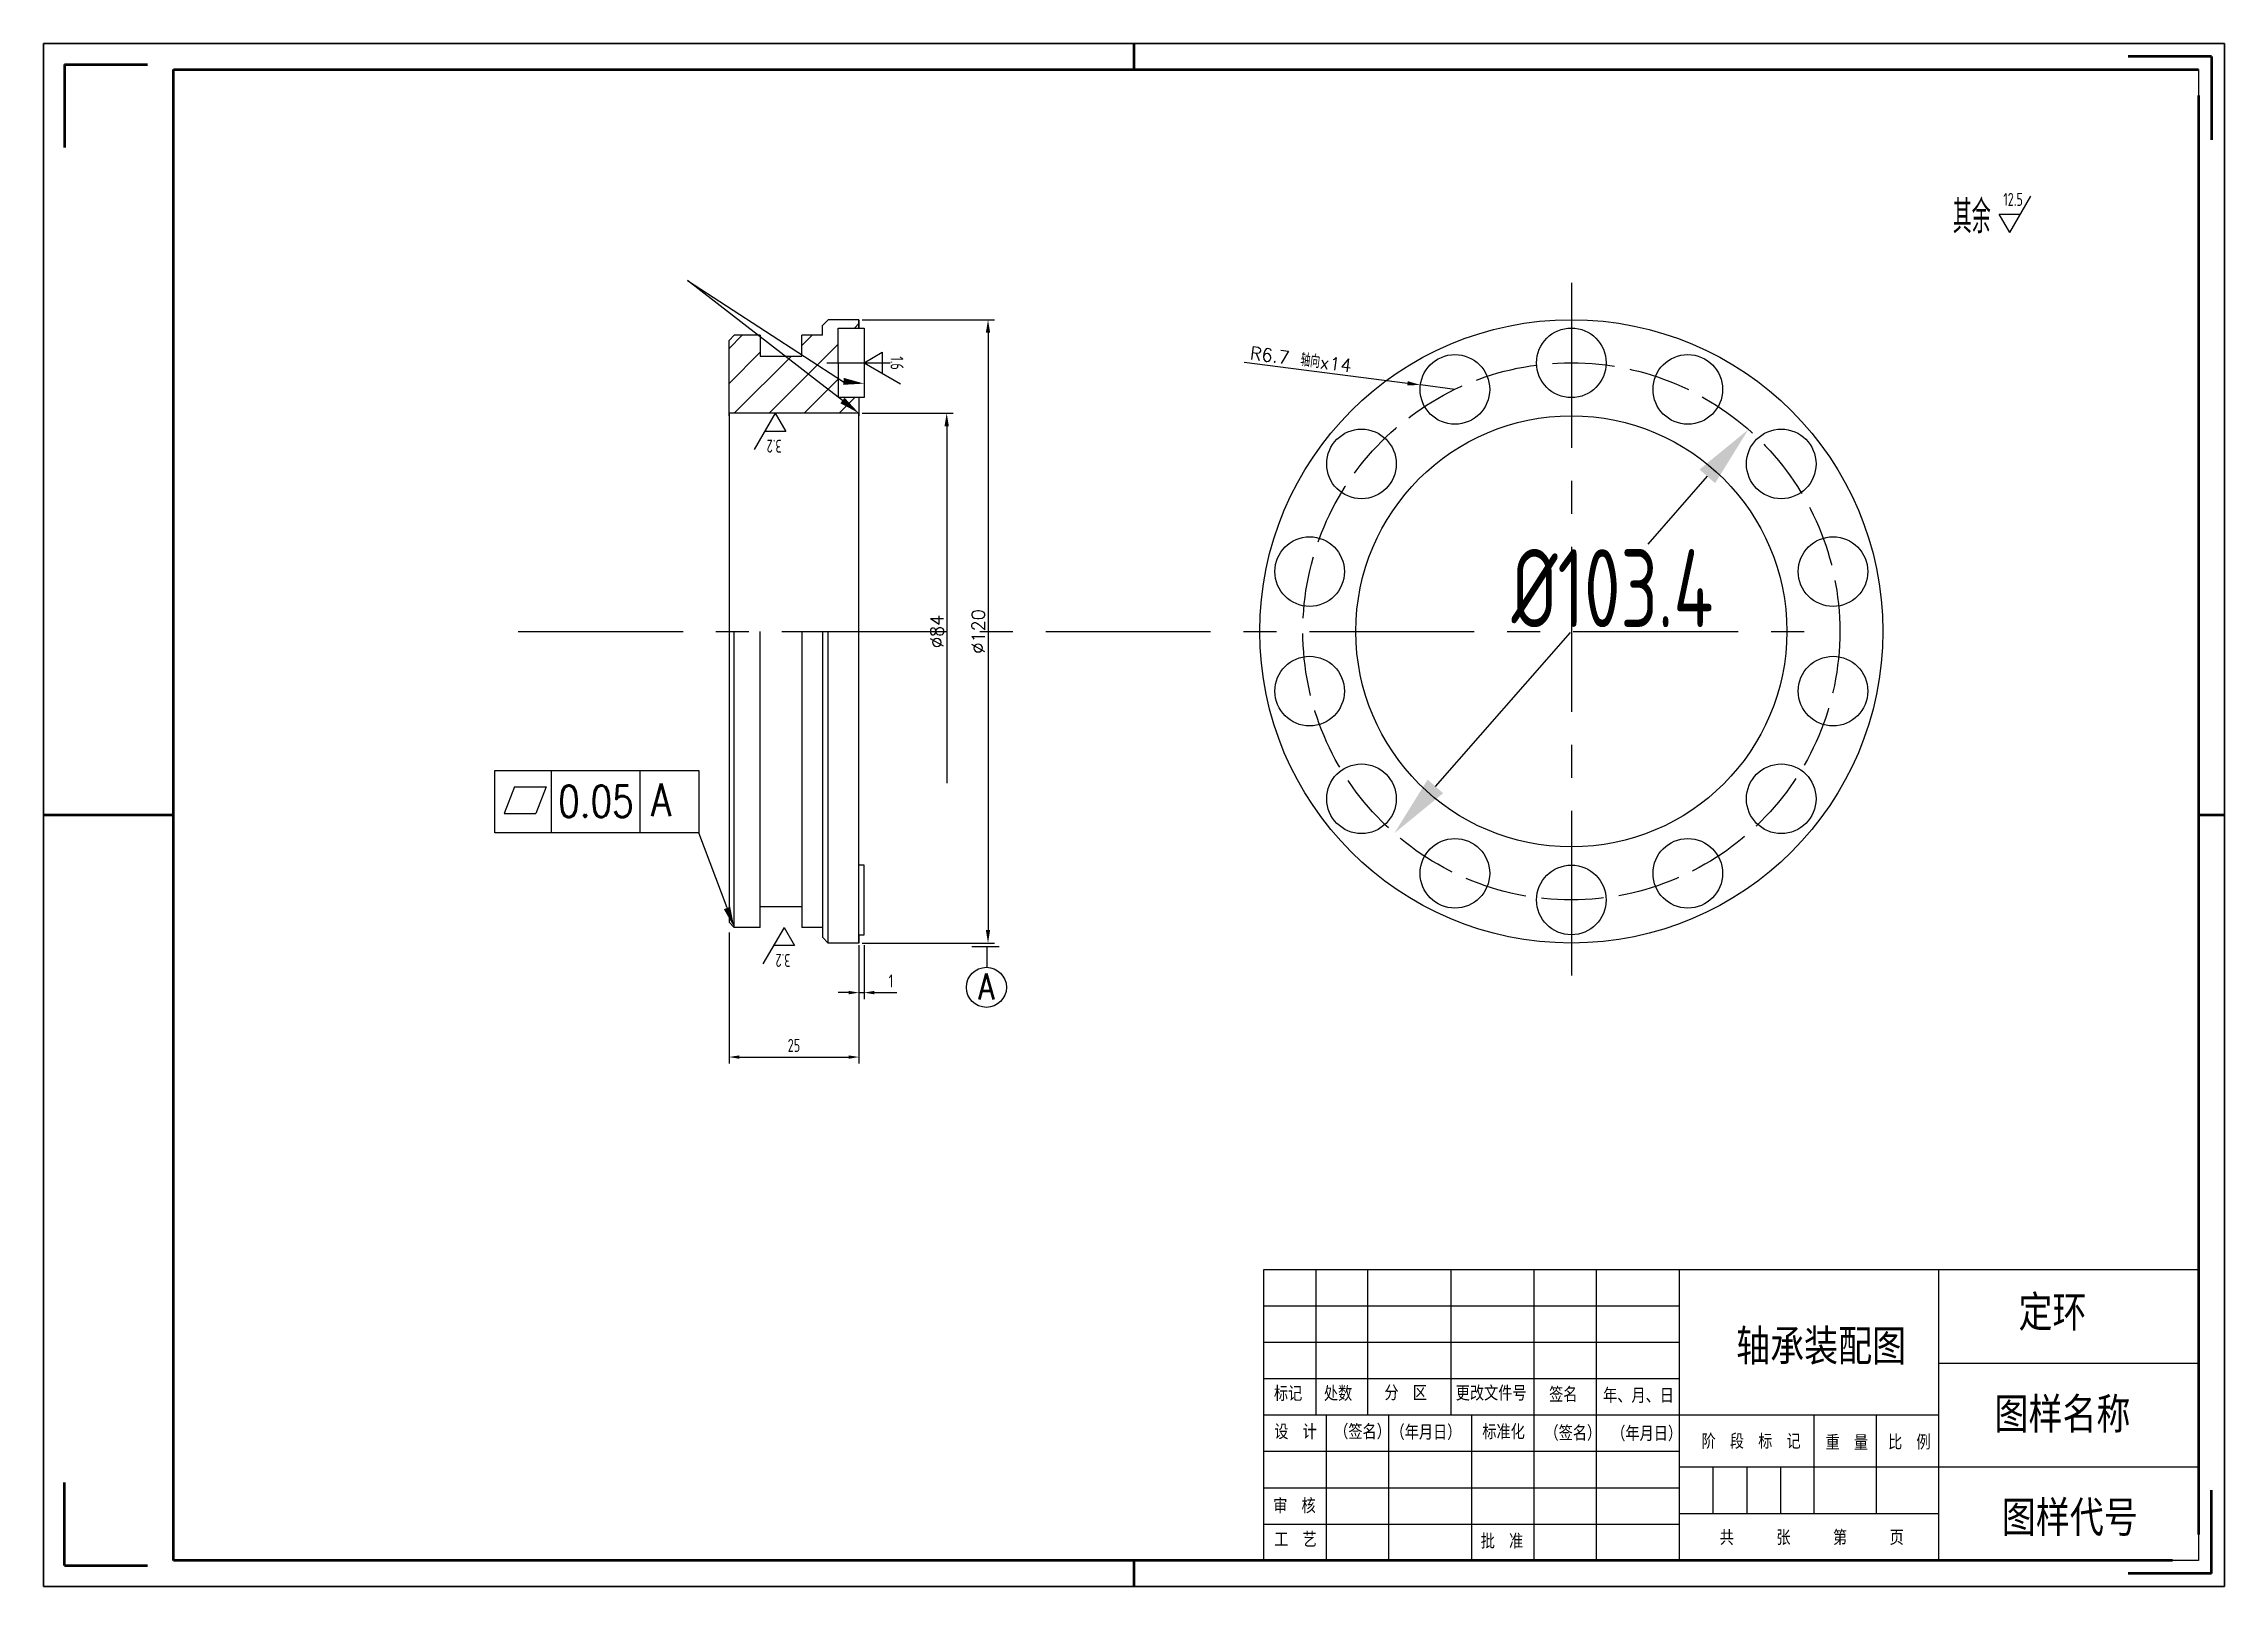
# Model space of a CAD drawing. Header units: millimetres. Extents: x 436 to 5898, y 1945 to 3729.
# Drawn here: x 3692.4 to 4112.4, y 1953 to 2250 of the extents above; entities that cross this region are included whole.
import ezdxf
from ezdxf import colors
from ezdxf.entities.mleader import LeaderData, LeaderLine
from ezdxf.math import Vec2, Vec3

# ---------------------------------------------------------------- set-up
doc = ezdxf.new("R2010")
doc.units = ezdxf.units.MM
doc.linetypes.add('ACAD_ISO02W100', pattern=[15, 12, -3])
doc.linetypes.add('CENTER', pattern=[50.8, 31.75, -6.35, 6.35, -6.35])
for name, color, linetype, lineweight in [('中心线层', 1, 'CENTER', 25), ('剖面线', 2, 'Continuous', 15), ('总内框线', 7, 'Continuous', 50), ('总外框线', 7, 'Continuous', 30), ('标注层', 3, 'Continuous', 25), ('虚线层', 4, 'ACAD_ISO02W100', 25)]:
    doc.layers.add(name, color=color, linetype=linetype, lineweight=lineweight)
doc.styles.get("Standard").update_dxf_attribs({"font": 'txt', "bigfont": 'gbcbig.shx'})
doc.styles.add('工程字', font='txt.shx', dxfattribs={"width": 0.8, "bigfont": 'gbcbig.shx'})
doc.styles.add('陈杰（2）', font='gbenor.shx', dxfattribs={"width": 0.8, "bigfont": 'gbcbig.shx'})
doc.dimstyles.new('ISO-25', dxfattribs={"dimtxt": 2.5, "dimasz": 2.5, "dimexe": 1.25, "dimexo": 0.625, "dimtad": 1, "dimdec": 3, "dimlfac": 2.222222, "dimtxsty": 'Standard', "dimcen": 2.5, "dimadec": 0, "dimazin": 0, "dimtp": -0.145, "dimtm": 0.18, "dimtfac": 1, "dimtdec": 3, "dimtmove": 1, "dimatfit": 3, "dimfxl": 1, "dimarcsym": 0})
doc.dimstyles.new('ISO-25$3', dxfattribs={"dimtxt": 15, "dimasz": 12, "dimexe": 1.25, "dimexo": 2, "dimgap": 1, "dimtad": 1, "dimtih": 1, "dimtoh": 1, "dimdec": 3, "dimlfac": 2.222222, "dimdsep": 46, "dimtxsty": '陈杰（2）', "dimcen": 2.5, "dimadec": 0, "dimazin": 0, "dimtp": -0.145, "dimtm": 0.18, "dimtfac": 1, "dimtdec": 3, "dimtmove": 2, "dimatfit": 3, "dimfxl": 1, "dimarcsym": 0})
doc.dimstyles.new('字体小精度小数点1', dxfattribs={"dimtxt": 2.5, "dimasz": 2, "dimexe": 1.25, "dimexo": 2, "dimgap": 1, "dimtad": 1, "dimdec": 1, "dimdsep": 46, "dimtxsty": '陈杰（2）', "dimcen": 2.5, "dimadec": 0, "dimazin": 0, "dimtfac": 1, "dimtdec": 1, "dimtmove": 0, "dimatfit": 1, "dimfxl": 1, "dimarcsym": 0})

msp = doc.modelspace()

# ---------------------------------------------------------------- texts
at = {"width": 93.0192856, "attachment_point": 1, "style": '陈杰（2）'}
for s, insert, char_height in [('{\\fSimSun|b0|i0|c134|p2;定环}', (4072.76562, 2008.91243), 6), ('{\\fSimSun|b0|i0|c134|p2;轴承装配图}', (4018.3895, 2002.39164), 6), ('{\\fSimSun|b0|i0|c134|p2;标记}', (3929.37697, 1991.47035), 2.5), ('{\\fSimSun|b0|i0|c134|p2;处数}', (3938.99811, 1991.48525), 2.5), ('{\\fSimSun|b0|i0|c134|p2;分\u3000区}', (3950.65907, 1991.60941), 2.5), ('{\\fSimSun|b0|i0|c134|p2;更改文件号}', (3964.39384, 1991.55478), 2.5), ('{\\fSimSun|b0|i0|c134|p2;签名}', (3982.37822, 1991.29653), 2.5), ('{\\fSimSun|b0|i0|c134|p2;年、月、日}', (3992.77279, 1991.10283), 2.5), ('{\\fSimSun|b0|i0|c134|p2;图样名称}', (4068.15254, 1989.26524), 6), ('{\\fSimSun|b0|i0|c134|p2;设\u3000计}', (3929.43647, 1984.1299), 2.5), ('{\\fSimSun|b0|i0|c134|p2;（签名）}', (3940.97843, 1984.1299), 2.5), ('{\\fSimSun|b0|i0|c134|p2;\u3000（年月日）}', (3949.10371, 1984.01567), 2.5), ('{\\fSimSun|b0|i0|c134|p2;标准化}', (3969.51038, 1984.115), 2.5), ('{\\fSimSun|b0|i0|c134|p2;（签名）}', (3981.4773, 1983.86667), 2.5), ('{\\fSimSun|b0|i0|c134|p2;（年月日）}', (3994.34515, 1983.76734), 2.5), ('{\\fSimSun|b0|i0|c134|p2;阶\u3000段\u3000标\u3000记}', (4011.72609, 1982.28237), 2.5), ('{\\fSimSun|b0|i0|c134|p2;比\u3000例}', (4047.66087, 1982.12344), 2.5), ('{\\fSimSun|b0|i0|c134|p2;重\u3000量}', (4035.60895, 1982.05391), 2.5), ('{\\fSimSun|b0|i0|c134|p2;审\u3000核}', (3929.23249, 1969.8612), 2.5), ('{\\fSimSun|b0|i0|c134|p2;图样代号}', (4069.55491, 1969.38939), 6), ('{\\fSimSun|b0|i0|c134|p2;工\u3000艺}', (3929.43647, 1963.37498), 2.5), ('{\\fSimSun|b0|i0|c134|p2;批\u3000准}', (3969.2044, 1963.05713), 2.5), ('{\\fSimSun|b0|i0|c134|p2;共\u3000\u3000\u3000张\u3000\u3000\u3000第\u3000\u3000\u3000页}', (4015.21928, 1963.7574), 2.5)]:
    msp.add_mtext(s, dxfattribs=dict(at, insert=insert, char_height=char_height))
at = {"layer": '标注层', "style": '工程字', "width": 0.8}
for s, height, p in [('0.05', 6.062367, (3791.51177, 2101.13764)), ('A', 6.33349, (3809.39344, 2101.28026))]:
    msp.add_text(s, height=height, dxfattribs=at).set_placement(p)
at = {"layer": '标注层', "insert": (4060.11951, 2219.85868), "char_height": 6.3335, "width": 11.0974874, "attachment_point": 1, "style": '陈杰（2）'}
msp.add_mtext('其余', dxfattribs=at)
at = {"layer": '标注层', "attachment_point": 1}
for s, width, gutter_width, insert, char_height, style in [('12.5', 12.1429296, 99.96479, (4069.8514, 2221.29447), 2.5, '陈杰（2）'), ('A', 3.2460629, 70.08104, (3872.42758, 2071.02018), 5, '工程字')]:
    msp.add_mtext_dynamic_manual_height_columns(s, width=width, gutter_width=gutter_width, heights=[0], dxfattribs=dict(at, insert=insert, char_height=char_height, style=style))
at = {"layer": '标注层', "char_height": 2.5, "attachment_point": 1, "style": '陈杰（2）'}
for s, insert, rotation in [('1.6', (3858.041, 2189.82662), 270), ('3.2', (3834.56306, 2171.28253), 180), ('3.2', (3836.26084, 2072.28253), 180)]:
    msp.add_mtext_dynamic_manual_height_columns(s, width=12.1429296, gutter_width=99.96479, heights=[0], dxfattribs=dict(at, insert=insert, rotation=rotation))
at = {"layer": '标注层', "insert": (3864.47208, 2136.88335, -111.65019), "char_height": 2.5, "attachment_point": 5, "rotation": 90}
msp.add_mtext('%%C84', dxfattribs=at)

# ---------------------------------------------------------------- blocks, each defined once
blk = doc.blocks.new('*U114')
blk.add_circle((0, 0), 6.7)
blk = doc.blocks.new('*U115')
at = {"color": 0, "linetype": 'ByBlock', "lineweight": -2, "transparency": 16777216}
for p, rotation in [((2793.81, 3280.5), 25.71428571428572), ((2838.67, 3280.5), 334.2857142857142), ((2775.82, 3266.16), 51.42857142857143), ((2856.66, 3266.16), 308.5714285714286), ((2765.83, 3245.43), 77.14285714285715), ((2866.64, 3245.43), 282.8571428571428), ((2765.83, 3222.42), 102.8571428571429), ((2866.64, 3222.42), 257.1428571428571), ((2775.82, 3201.69), 128.5714285714286), ((2856.66, 3201.69), 231.4285714285714), ((2793.81, 3187.34), 154.2857142857143), ((2838.67, 3187.34), 205.7142857142857), ((2816.24, 3182.22), 180)]:
    blk.add_blockref('*U114', p, dxfattribs=dict(at, rotation=rotation))
blk.add_blockref('*U114', (2816.24, 3285.62), dxfattribs=at)
blk = doc.blocks.new('*D116')
at = {"layer": 'Defpoints', "color": 0, "transparency": 16777216}
for p in [(3957.58, 2184.32), (3964.22, 2183.46)]:
    blk.add_point(p, dxfattribs=at)
at = {"layer": '标注层', "color": 0, "lineweight": -2, "transparency": 16777216}
for p, q in [((3923.61, 2188.7), (3955.1, 2184.64)), ((3964.22, 2183.46), (3957.58, 2184.32))]:
    blk.add_line(p, q, dxfattribs=at)
at = {"layer": '标注层', "color": 0, "transparency": 16777216}
blk.add_solid([(3955.15, 2185.05), (3955.04, 2184.23), (3957.58, 2184.32)], dxfattribs=at)
at = {"layer": '标注层', "color": 0, "transparency": 16777216, "insert": (3934.54, 2189.25), "char_height": 2.5, "attachment_point": 5, "rotation": 352.657}
blk.add_mtext('R6.7 轴向x14', dxfattribs=at)
blk = doc.blocks.new('*D117')
at = {"layer": 'Defpoints', "color": 0, "transparency": 16777216}
for p in [(3849.44, 2196.88), (3849.45, 2076.88), (3874.31, 2076.88)]:
    blk.add_point(p, dxfattribs=at)
at = {"layer": '标注层', "color": 0, "lineweight": -2, "transparency": 16777216}
for p, q in [((3850.07, 2196.88), (3875.56, 2196.88)), ((3874.31, 2194.38), (3874.31, 2079.38)), ((3850.07, 2076.88), (3875.56, 2076.88))]:
    blk.add_line(p, q, dxfattribs=at)
at = {"layer": '标注层', "color": 0, "transparency": 16777216}
for points in [[(3873.89, 2194.38), (3874.72, 2194.38), (3874.31, 2196.88)], [(3873.89, 2079.38), (3874.72, 2079.38), (3874.31, 2076.88)]]:
    blk.add_solid(points, dxfattribs=at)
at = {"layer": '标注层', "color": 0, "transparency": 16777216, "insert": (3872.43, 2136.88), "char_height": 2.5, "attachment_point": 5, "rotation": 90}
blk.add_mtext('%%C120', dxfattribs=at)
blk = doc.blocks.new('*D118')
at = {"layer": 'Defpoints', "color": 0, "transparency": 16777216}
for p in [(4020.75, 2175.75), (3952.56, 2098.02)]:
    blk.add_point(p, dxfattribs=at)
at = {"layer": '标注层', "color": 0, "lineweight": -2, "transparency": 16777216}
for p, q in [((4012.83, 2166.73), (4001.4, 2153.69)), ((3960.47, 2107.04), (3986.48, 2136.69))]:
    blk.add_line(p, q, dxfattribs=at)
at = {"layer": '标注层', "color": 0, "transparency": 16777216}
for points in [[(4011.33, 2168.04), (4014.34, 2165.41), (4020.75, 2175.75)], [(3958.97, 2108.36), (3961.97, 2105.72), (3952.56, 2098.02)]]:
    blk.add_solid(points, dxfattribs=at)
at = {"layer": '标注层', "color": 0, "transparency": 16777216, "insert": (3994.57, 2145.19), "char_height": 15, "attachment_point": 5, "style": '陈杰（2）'}
blk.add_mtext('%%C103.4', dxfattribs=at)
blk = doc.blocks.new('*D119')
at = {"layer": 'Defpoints', "color": 0, "transparency": 16777216}
for p in [(3824.44, 2080.88), (3849.44, 2078.48), (3849.44, 2054.93)]:
    blk.add_point(p, dxfattribs=at)
at = {"layer": '标注层', "color": 0, "lineweight": -2, "transparency": 16777216}
for p, q in [((3824.44, 2078.88), (3824.44, 2053.68)), ((3849.44, 2076.48), (3849.44, 2053.68)), ((3826.44, 2054.93), (3847.44, 2054.93))]:
    blk.add_line(p, q, dxfattribs=at)
at = {"layer": '标注层', "color": 0, "transparency": 16777216}
for points in [[(3826.44, 2055.26), (3826.44, 2054.59), (3824.44, 2054.93)], [(3847.44, 2055.26), (3847.44, 2054.59), (3849.44, 2054.93)]]:
    blk.add_solid(points, dxfattribs=at)
at = {"layer": '标注层', "color": 0, "transparency": 16777216, "insert": (3836.94, 2057.18), "char_height": 2.5, "attachment_point": 5, "style": '陈杰（2）'}
blk.add_mtext('25', dxfattribs=at)
blk = doc.blocks.new('*D120')
at = {"layer": 'Defpoints', "color": 0, "transparency": 16777216}
for p in [(3849.45, 2078.48), (3850.44, 2078.48), (3850.44, 2067.34)]:
    blk.add_point(p, dxfattribs=at)
at = {"layer": '标注层', "color": 0, "lineweight": -2, "transparency": 16777216}
for p, q in [((3849.45, 2076.48), (3849.45, 2066.09)), ((3850.44, 2076.48), (3850.44, 2066.09)), ((3847.45, 2067.34), (3845.45, 2067.34)), ((3849.45, 2067.34), (3850.44, 2067.34)), ((3852.44, 2067.34), (3856.77, 2067.34))]:
    blk.add_line(p, q, dxfattribs=at)
at = {"layer": '标注层', "color": 0, "transparency": 16777216}
for points in [[(3847.45, 2067.67), (3847.45, 2067), (3849.45, 2067.34)], [(3852.44, 2067.67), (3852.44, 2067), (3850.44, 2067.34)]]:
    blk.add_solid(points, dxfattribs=at)
at = {"layer": '标注层', "color": 0, "transparency": 16777216, "insert": (3855.61, 2069.59), "char_height": 2.5, "attachment_point": 5, "style": '陈杰（2）'}
blk.add_mtext('1', dxfattribs=at)

# ---------------------------------------------------------------- dimensions: what is measured, and where the dimension line sits
at = {"layer": '标注层'}
dim = msp.add_linear_dim(base=(3874.30687, 2076.88336), p1=(3849.44018, 2196.88335), p2=(3849.44924, 2076.88336), angle=90, text='%%C120', dimstyle='ISO-25', dxfattribs=at)
dim.commit()
dim.dimension.update_dxf_attribs({"geometry": '*D117', "text_midpoint": (3872.43187, 2136.88335)})
dim = msp.add_radius_dim(center=(3964.22046, 2183.46344), mpoint=(3957.57541, 2184.31976), text='R6.7 轴向x14', dimstyle='ISO-25', dxfattribs=at)
dim.commit()
dim.dimension.update_dxf_attribs({"geometry": '*D116', "text_midpoint": (3934.29634, 2187.31963), "dimtype": 164})
dim = msp.add_diameter_dim_2p(p1=(3952.55548, 2098.02077), p2=(4020.74902, 2175.74593), text='%%C103.4', dimstyle='ISO-25$3', dxfattribs=at)
dim.commit()
dim.dimension.update_dxf_attribs({"geometry": '*D118', "text_midpoint": (3994.57284, 2145.18686), "dimtype": 163})
for base, p1, p2, picture, middle in [((3849.44018, 2054.92709), (3824.44018, 2080.88335), (3849.44018, 2078.48335), '*D119', (3836.94018, 2057.17709)), ((3850.44018, 2067.33702), (3849.44924, 2078.48335), (3850.44018, 2078.48335), '*D120', (3855.60685, 2069.58702))]:
    dim = msp.add_linear_dim(base=base, p1=p1, p2=p2, dimstyle='字体小精度小数点1', dxfattribs=at)
    dim.commit()
    dim.dimension.update_dxf_attribs({"geometry": picture, "text_midpoint": middle})

# ---------------------------------------------------------------- hatches: boundary and pattern name
at = {"layer": '剖面线'}
h = msp.add_hatch(dxfattribs=at)
h.set_pattern_fill('ANSI31', color=256, scale=1.5)
h.set_pattern_definition([(45, (1128.7417, -1097.041), (-3.367596, 3.367596), [])])
h.paths.add_polyline_path([(3845.44018, 2188.58335), (3845.44018, 2195.28335), (3849.44018, 2195.28335), (3849.44018, 2196.88335), (3846.34018, 2196.88335), (3843.54924, 2196.88333), (3842.44924, 2195.78333), (3842.44924, 2193.88335), (3838.44018, 2193.88335), (3838.44018, 2189.88335), (3830.44018, 2189.88335), (3830.44018, 2193.88335), (3824.44018, 2193.88335), (3824.44018, 2178.88335), (3849.44018, 2178.88335), (3849.44018, 2181.88335), (3845.44018, 2181.88335)])

# ---------------------------------------------------------------- linework, layer by layer
for p, q in [((4107.42215, 2245.02983), (4107.42215, 2060.02983)), ((3842.44924, 2195.78333), (3843.54924, 2196.88333)), ((3846.34018, 2196.88335), (3843.54924, 2196.88333)), ((3849.44018, 2196.88335), (3846.34018, 2196.88335)), ((3849.44018, 2195.28335), (3849.44018, 2196.88335)), ((3849.44018, 2195.28335), (3849.44018, 2196.88335)), ((3849.44924, 2196.88333), (3849.44924, 2195.28333)), ((3825.44018, 2193.88335), (3824.44018, 2192.88335)), ((3824.44018, 2178.38335), (3824.44018, 2192.88335)), ((3830.44018, 2193.88335), (3825.44018, 2193.88335)), ((3830.44018, 2193.88335), (3830.44018, 2189.88335)), ((3838.44018, 2189.88335), (3838.44018, 2193.88335)), ((3842.44924, 2193.88335), (3838.44018, 2193.88335)), ((3842.44924, 2193.88333), (3842.44924, 2195.78333)), ((3845.44018, 2195.28335), (3850.44018, 2195.28335)), ((3845.44018, 2195.28335), (3850.44018, 2195.28335)), ((3845.44018, 2188.58335), (3845.44018, 2195.28335)), ((3845.44018, 2195.28335), (3850.44018, 2195.28335)), ((3850.44018, 2195.28335), (3850.44018, 2181.88335)), ((3830.44018, 2189.88335), (3838.44018, 2189.88335)), ((3845.44018, 2188.58335), (3845.44018, 2181.88335)), ((3850.44018, 2181.88335), (3845.44018, 2181.88335)), ((3850.44018, 2181.88335), (3849.44018, 2181.88335)), ((3849.44018, 2181.88335), (3849.44018, 2178.38335)), ((3850.44018, 2181.88335), (3849.44018, 2181.88335)), ((3849.44018, 2178.88335), (3824.44018, 2178.88335)), ((3824.44018, 2178.88335), (3824.44018, 2080.88335)), ((3849.44018, 2091.88335), (3849.44018, 2178.88335)), ((3825.44018, 2079.88335), (3825.44018, 2136.88335)), ((3830.44018, 2079.88335), (3830.44018, 2136.88335)), ((3838.44018, 2136.88335), (3838.44018, 2079.88335)), ((3842.44924, 2136.88335), (3842.44924, 2077.98336)), ((3843.54924, 2076.88336), (3843.54924, 2136.88335)), ((3779.34612, 2098.1193), (3779.34612, 2110.11683)), ((3779.34612, 2110.11683), (3780.31767, 2110.11683)), ((3780.31767, 2110.11683), (3818.61895, 2110.11683)), ((3790.20032, 2110.11683), (3790.20032, 2098.1193)), ((3807.23507, 2110.11683), (3807.23507, 2098.1193)), ((3818.61895, 2110.11683), (3818.61895, 2098.1193)), ((3818.61895, 2098.1193), (3779.34612, 2098.1193)), ((3818.61895, 2098.1193), (3779.34612, 2098.1193)), ((3850.44018, 2091.88335), (3849.44018, 2091.88335)), ((3850.44018, 2091.88335), (3849.44018, 2091.88335)), ((3850.44018, 2091.88335), (3849.44018, 2091.88335)), ((3849.44924, 2076.88336), (3849.44924, 2091.88335)), ((3850.44018, 2078.48335), (3850.44018, 2091.88335)), ((3830.44018, 2083.88335), (3838.44018, 2083.88335)), ((3825.44018, 2079.88335), (3824.44018, 2080.88335)), ((3830.44018, 2079.88335), (3825.44018, 2079.88335)), ((3842.44924, 2079.88335), (3838.44018, 2079.88335)), ((3842.44924, 2077.98336), (3843.54924, 2076.88336)), ((3846.34018, 2076.88335), (3843.54924, 2076.88336)), ((3849.44018, 2076.88335), (3846.34018, 2076.88335)), ((3849.44018, 2078.48335), (3849.44018, 2076.88335)), ((3849.44018, 2078.48335), (3849.44018, 2076.88335)), ((3849.44924, 2078.48335), (3850.44018, 2078.48335)), ((3849.44924, 2078.48335), (3850.44018, 2078.48335)), ((3849.44924, 2078.48335), (3850.44018, 2078.48335)), ((3927.42215, 2014.02983), (4107.42215, 2014.02983)), ((3927.42215, 1958.02983), (3927.42215, 2014.02983)), ((3937.42215, 2014.02983), (3937.42215, 1986.02983)), ((3947.42215, 2014.02983), (3947.42215, 1986.02983)), ((3963.42215, 2014.02983), (3963.42215, 1986.02983)), ((3979.42215, 2014.02983), (3979.42215, 1986.02983)), ((3991.42215, 2014.02983), (3991.42215, 1958.02983)), ((4007.42215, 2014.02983), (4007.42215, 1958.02983)), ((4057.42215, 1958.02983), (4057.42215, 2014.02983)), ((4107.42215, 2014.02983), (4107.42215, 1958.02983)), ((3927.42215, 2007.02983), (4007.42215, 2007.02983)), ((3927.42215, 2000.02983), (4007.42215, 2000.02983)), ((4057.42215, 1996.02983), (4107.42215, 1996.02983)), ((3927.42215, 1993.02983), (4007.42215, 1993.02983)), ((3927.42215, 1986.02983), (4057.42215, 1986.02983)), ((3939.42215, 1986.02983), (3939.42215, 1958.02983)), ((3951.42215, 1986.02983), (3951.42215, 1958.02983)), ((3967.42215, 1986.02983), (3967.42215, 1958.02983)), ((3979.42215, 1986.02983), (3979.42215, 1958.02983)), ((4033.42215, 1967.02983), (4033.42215, 1986.02983)), ((4045.42215, 1967.02983), (4045.42215, 1986.02983)), ((3927.42215, 1979.02983), (4007.42215, 1979.02983)), ((4007.42215, 1976.02983), (4057.42215, 1976.02983)), ((4013.92215, 1976.02983), (4013.92215, 1967.02983)), ((4020.42215, 1976.02983), (4020.42215, 1967.02983)), ((4026.92215, 1976.02983), (4026.92215, 1967.02983)), ((4057.42215, 1976.02983), (4107.42215, 1976.02983)), ((3927.42215, 1972.02983), (4007.42215, 1972.02983)), ((4007.42215, 1967.02983), (4057.42215, 1967.02983)), ((3927.42215, 1965.02983), (4007.42215, 1965.02983)), ((4107.42215, 1958.02983), (3927.42215, 1958.02983))]:
    msp.add_line(p, q)
for radius in [60, 41.5]:
    msp.add_circle((3986.65225, 2136.88335), radius)
at = {"layer": '中心线层'}
for p, q in [((3986.65225, 2203.95223), (3986.65225, 2067.40268)), ((3843.23736, 2188.58335), (3855.44018, 2188.58335)), ((3783.81673, 2136.88335), (4037.06643, 2136.88335))]:
    msp.add_line(p, q, dxfattribs=at)
at = {"layer": '总内框线'}
for p, q in [((3902.42215, 2245.02983), (3902.42215, 2250.02983)), ((4109.92215, 2247.52983), (4093.92215, 2247.52983)), ((4109.92215, 2247.52983), (4109.92215, 2231.52983)), ((3696.42215, 2246.02983), (3696.42215, 2230.02983)), ((3696.42215, 2246.02983), (3712.42215, 2246.02983)), ((3717.42215, 1958.02983), (3717.42215, 2245.02983)), ((3717.42215, 2245.02983), (4107.42215, 2245.02983)), ((4107.42215, 2240.02983), (4107.42215, 1963.02983)), ((3692.42215, 2101.52983), (3717.42215, 2101.52983)), ((4107.42215, 2101.52983), (4112.42215, 2101.52983)), ((3696.42215, 1957.02983), (3696.42215, 1973.02983)), ((4109.92215, 1955.52983), (4109.92215, 1971.52983)), ((4102.42215, 1958.02983), (3717.42215, 1958.02983)), ((3902.42215, 1953.02983), (3902.42215, 1958.02983)), ((3696.42215, 1957.02983), (3712.42215, 1957.02983)), ((4109.92215, 1955.52983), (4093.92215, 1955.52983))]:
    msp.add_line(p, q, dxfattribs=at)
at = {"layer": '总外框线'}
for p, q in [((3692.42215, 1953.02983), (3692.42215, 2250.02983)), ((3692.42215, 2250.02983), (4112.42215, 2250.02983)), ((4112.42215, 2250.02983), (4112.42215, 1953.02983)), ((4112.42215, 1953.02983), (3692.42215, 1953.02983))]:
    msp.add_line(p, q, dxfattribs=at)
at = {"layer": '标注层'}
for p, q in [((4071.09468, 2213.69366), (4075.14217, 2220.69366)), ((4071.09468, 2213.69366), (4069.07093, 2217.19366)), ((4069.07093, 2217.19366), (4073.11843, 2217.19366)), ((3840.72063, 2185.62888, -104.03015), (3816.40736, 2204.43785, -104.03015)), ((3816.40736, 2204.43785, -104.03015), (3846.4528, 2184.91429)), ((3850.44018, 2188.58335), (3853.94018, 2190.60709)), ((3850.44018, 2188.58335), (3857.44018, 2184.53585)), ((3853.94018, 2190.60709), (3853.94018, 2186.5596)), ((3833.31979, 2178.88335), (3829.27229, 2171.88335)), ((3833.31979, 2178.88335), (3835.34353, 2175.38335)), ((3850.06518, 2178.88335), (3867.59708, 2178.88335)), ((3866.34708, 2176.38335), (3866.34708, 2107.68086)), ((3835.34353, 2175.38335), (3831.29604, 2175.38335)), ((3783.14169, 2106.94173), (3781.11078, 2101.82508)), ((3783.14169, 2106.94173), (3789.2316, 2106.94173)), ((3789.2316, 2106.94173), (3787.20068, 2101.82508)), ((3781.11078, 2101.82508), (3787.20068, 2101.82508)), ((3835.01756, 2079.88335), (3830.97006, 2072.88335)), ((3835.01756, 2079.88335), (3837.04131, 2076.38335)), ((3837.04131, 2076.38335), (3832.99381, 2076.38335)), ((3871.21159, 2076.22035), (3876.4502, 2076.22035)), ((3874.0698, 2076.22035), (3874.0698, 2072.31798))]:
    msp.add_line(p, q, dxfattribs=at)
at = {"layer": '标注层', "linetype": 'ByBlock', "lineweight": -2, "elevation": -104.03015}
msp.add_lwpolyline([(3846.27639, 2181.33088), (3840.72063, 2185.62888)], dxfattribs=at)
at = {"layer": '标注层'}
msp.add_circle((3873.99332, 2068.34621), 3.85759, dxfattribs=at)
for points in [[(3846.53453, 2185.67342), (3850.44018, 2184.58239), (3846.3918, 2184.34775)], [(3846.68432, 2181.85818, -104.03015), (3849.44018, 2178.88335, -104.03015), (3845.86847, 2180.80358, -104.03015)], [(3865.93042, 2176.38335), (3866.76375, 2176.38335), (3866.34708, 2178.88335)]]:
    msp.add_solid(points, dxfattribs=at)
at = {"layer": '虚线层'}
msp.add_circle((3986.65225, 2136.88335), 51.7, dxfattribs=at)

# ---------------------------------------------------------------- block references
msp.add_blockref('*U115', (1170.41366, -1097.04103))

msp.set_redraw_order([(e.dxf.handle, doc.entitydb.next_handle()) for e in msp.query("TEXT MTEXT ATTDEF DIMENSION ARC_DIMENSION")])  # texts and dimensions are drawn at this point

# ---------------------------------------------------------------- leaders
at = {"layer": '标注层'}
ml = msp.add_multileader_mtext('Standard', dxfattribs=at)
ml.set_content('', color=256)
ml.set_leader_properties()
ml.build(insert=Vec2(0, 0))
ml.multileader.update_dxf_attribs({"text_right_attachment_type": 6, "dogleg_length": 0.36})
ctx = ml.context
ctx.base_point, ctx.plane_origin = Vec3(3814.25895, 2100.1193), Vec3(3828.23766, 2079.88335)
ctx.right_attachment, ctx.text_align_type = 6, 2
notes = []
notes.append((ctx, [(0, (1, 1, 0), (3818.61895, 2098.1193), (-1, 0), 0.36, [(0, [(3825.44018, 2079.88335)], 0, [])])]))
ctx.mtext.insert, ctx.mtext.alignment, ctx.mtext.flow_direction = Vec3(3816.25895, 2102.1193), 3, 5
for ctx, leaders in notes:
    for number, flags, end, landing, length, lines in leaders:
        leader = LeaderData()
        leader.index, (leader.has_last_leader_line, leader.has_dogleg_vector, leader.attachment_direction) = number, flags
        leader.last_leader_point, leader.dogleg_vector, leader.dogleg_length = Vec3(end), Vec3(landing), length
        for number, points, colour, breaks in lines:
            line = LeaderLine()
            line.index, line.vertices, line.color, line.breaks = number, Vec3.list(points), colors.encode_raw_color(colour), breaks
            leader.lines.append(line)
        ctx.leaders.append(leader)

doc.saveas('drawing.dxf')
